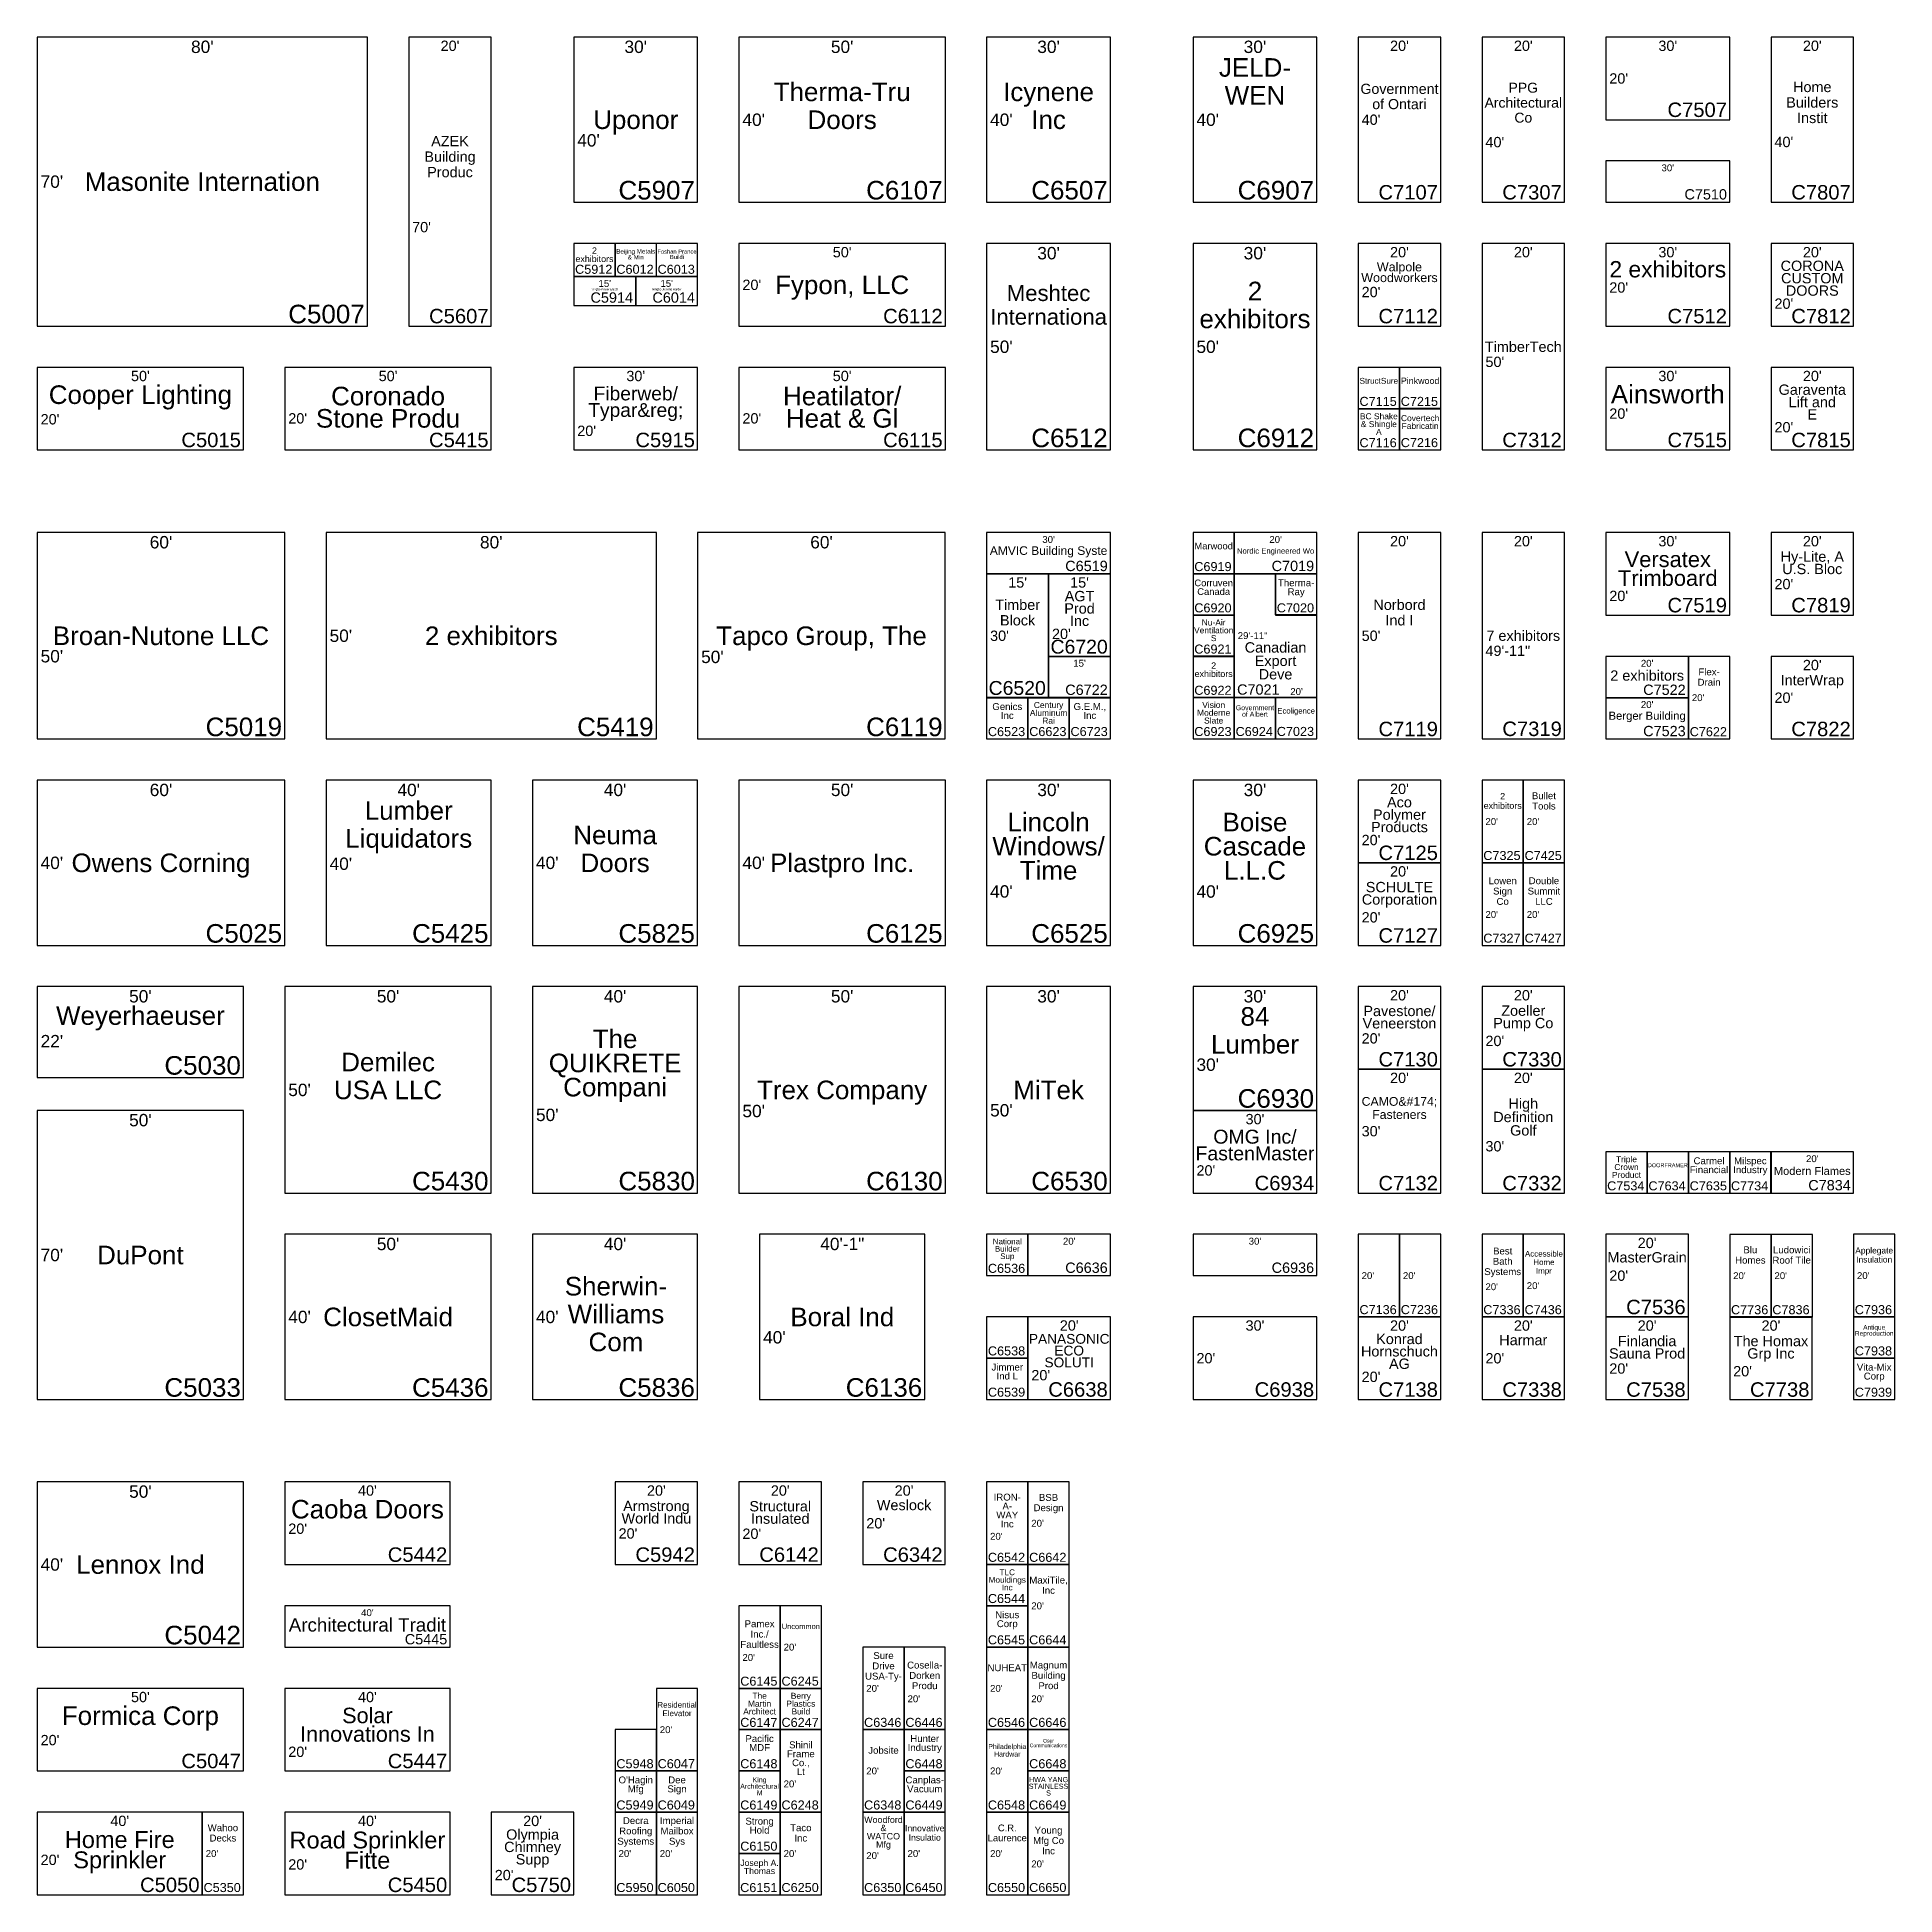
# Model space of a CAD drawing. Header units: inches. Extents: x 16728 to 32248, y 30163 to 45248.
# Drawn here: x 26848 to 32248, y 31744 to 37143 of the extents above; entities that cross this region are included whole.
import ezdxf
from ezdxf.enums import TextEntityAlignment as Align

# ---------------------------------------------------------------- set-up
doc = ezdxf.new("R2010")
doc.units = ezdxf.units.IN
doc.header["$LTSCALE"] = 144
doc.header["$MEASUREMENT"] = 0
doc.layers.get('0').update_dxf_attribs({"linetype": 'CONTINUOUS'})
for name, color, linetype in [('Expo_BoothDim', 6, 'CONTINUOUS'), ('Expo_BoothName', 7, 'CONTINUOUS'), ('Expo_BoothNumber', 4, 'CONTINUOUS'), ('Expo_BoothOutline', 5, 'CONTINUOUS')]:
    doc.layers.add(name, color=color, linetype=linetype)
doc.styles.add('Expo_Lite', font='Swis721 BT Roman.ttf')

msp = doc.modelspace()

# ---------------------------------------------------------------- texts
at = {"layer": 'Expo_BoothDim', "color": 6, "style": 'Expo_Lite'}
for s, height, p in [("80'", 36, (27328.4, 37133.3)), ("20'", 30, (28048.4, 37133.3)), ("30'", 36, (28588.3, 37133.3)), ("50'", 36, (29188.3, 37133.3)), ("30'", 36, (29788.3, 37133.3)), ("30'", 36, (30388.2, 37133.3)), ("20'", 30, (30808.2, 37133.3)), ("20'", 30, (31168.2, 37133.3)), ("30'", 30, (31588.2, 37133.3)), ("20'", 30, (32008.2, 37133.3)), ("30'", 20, (31588.2, 36773.5)), ("50'", 30, (29188.3, 36533.4)), ("30'", 36, (29788.3, 36533.5)), ("30'", 36, (30388.2, 36533.5)), ("20'", 30, (30808.2, 36533.4)), ("20'", 30, (31168.2, 36533.5)), ("30'", 30, (31588.2, 36533.4)), ("20'", 30, (32008.2, 36533.4)), ("15'", 20, (28498.3, 36437.5)), ("15'", 20, (28678.3, 36437.6)), ("50'", 30, (27148.4, 36173.5)), ("50'", 30, (27868.4, 36173.5)), ("30'", 30, (28588.3, 36173.5)), ("50'", 30, (29188.3, 36173.5)), ("30'", 30, (31588.2, 36173.5)), ("20'", 30, (32008.2, 36173.5)), ("60'", 36, (27208.3, 35693.4)), ("80'", 36, (28168.3, 35693.4)), ("60'", 36, (29128.3, 35693.4)), ("30'", 20, (29788.3, 35693.4)), ("20'", 20, (30448.2, 35693.4)), ("20'", 30, (30808.2, 35693.4)), ("20'", 30, (31168.2, 35693.4)), ("30'", 30, (31588.2, 35693.4)), ("20'", 30, (32008.2, 35693.4)), ("15'", 30, (29698.3, 35573.4)), ("15'", 30, (29878.3, 35573.4)), ("15'", 20, (29878.3, 35333.5)), ("20'", 20, (31528.2, 35333.5)), ("20'", 30, (32008.2, 35333.4)), ("20'", 20, (31528.2, 35213.5)), ("60'", 36, (27208.3, 34973.5)), ("40'", 36, (27928.4, 34973.5)), ("40'", 36, (28528.3, 34973.5)), ("50'", 36, (29188.3, 34973.5)), ("30'", 36, (29788.3, 34973.5)), ("30'", 36, (30388.2, 34973.5)), ("20'", 30, (30808.2, 34973.5)), ("20'", 30, (30808.2, 34733.6)), ("50'", 36, (27148.4, 34373.6)), ("50'", 36, (27868.4, 34373.6)), ("40'", 36, (28528.3, 34373.6)), ("50'", 36, (29188.3, 34373.6)), ("30'", 36, (29788.3, 34373.6)), ("30'", 36, (30388.2, 34373.6)), ("20'", 30, (30808.2, 34373.6)), ("20'", 30, (31168.2, 34373.6)), ("20'", 30, (30808.2, 34133.5)), ("20'", 30, (31168.2, 34133.5)), ("50'", 36, (27148.4, 34013.6)), ("30'", 30, (30388.2, 34013.6)), ("20'", 20, (32008.2, 33893.5)), ("50'", 36, (27868.4, 33653.7)), ("40'", 36, (28528.3, 33653.7)), ('40\'-1"', 36, (29188.7, 33653.7)), ("20'", 20, (29848.3, 33653.7)), ("30'", 20, (30388.2, 33653.7)), ("20'", 30, (31528.1, 33653.7)), ("20'", 30, (29848.3, 33413.8)), ("30'", 30, (30388.2, 33413.7)), ("20'", 30, (30808.2, 33413.5)), ("20'", 30, (31168.2, 33413.5)), ("20'", 30, (31528.1, 33413.5)), ("20'", 30, (31888.1, 33413.5)), ("50'", 36, (27148.4, 32934)), ("40'", 30, (27808.3, 32934)), ("20'", 30, (28648.3, 32934)), ("20'", 30, (29008.3, 32934)), ("20'", 30, (29368.3, 32934)), ("40'", 20, (27808.3, 32574)), ("50'", 30, (27148.4, 32333.8)), ("40'", 30, (27808.3, 32333.8)), ("40'", 30, (27088.4, 31973.9)), ("40'", 30, (27808.3, 31973.8)), ("20'", 30, (28288.4, 31973.8))]:
    msp.add_text(s, height=height, dxfattribs=at).set_placement(p, align=Align.TOP_CENTER)
for s, height, p in [("20'", 30, (31418.2, 37023.3)), ("40'", 36, (28898.4, 36903.4)), ("40'", 36, (29618.3, 36903.4)), ("40'", 36, (30218.2, 36903.4)), ("40'", 30, (30698.3, 36903.4)), ("40'", 36, (28418.3, 36843.4)), ("40'", 30, (31058.2, 36838.3)), ("40'", 30, (31898.3, 36838.7)), ("70'", 36, (26858.4, 36723.4)), ("70'", 30, (27938.3, 36591.2)), ("20'", 30, (28898.4, 36423.5)), ("20'", 30, (30698.3, 36402.6)), ("20'", 30, (31418.2, 36415.8)), ("20'", 30, (31898.3, 36368.8)), ("50'", 36, (29618.3, 36243.5)), ("50'", 36, (30218.2, 36243.5)), ("50'", 30, (31058.2, 36199.6)), ("20'", 30, (26858.4, 36032.7)), ("20'", 30, (27578.3, 36035.4)), ("20'", 30, (28898.4, 36035.4)), ("20'", 30, (31418.2, 36049.2)), ("20'", 30, (31898.3, 36009.7)), ("20'", 30, (28418.3, 35999.2)), ("20'", 30, (31418.2, 35519.3)), ("20'", 30, (31898.3, 35553.6)), ("20'", 30, (29798.3, 35409)), ("50'", 36, (27698.4, 35403.5)), ("30'", 30, (29618.3, 35403.5)), ('29\'-11"', 20, (30338.2, 35403.9)), ("50'", 30, (30698.3, 35403.5)), ('49\'-11"', 30, (31058.2, 35359.8)), ("50'", 36, (26858.4, 35344)), ("50'", 36, (28778.3, 35342.1)), ("20'", 20, (31658.2, 35223.5)), ("20'", 30, (31898.3, 35223.5)), ("20'", 20, (31058.2, 34863.5)), ("20'", 20, (31178.3, 34863.5)), ("20'", 30, (30698.3, 34809.8)), ("40'", 36, (26858.4, 34743.5)), ("40'", 36, (27698.4, 34740.8)), ("40'", 36, (28298.3, 34743.5)), ("40'", 36, (28898.4, 34743.5)), ("40'", 36, (29618.3, 34660.3)), ("40'", 36, (30218.2, 34660.1)), ("20'", 30, (30698.3, 34585.1)), ("20'", 20, (31058.2, 34593.4)), ("20'", 20, (31178.3, 34593.4)), ("22'", 36, (26858.4, 34225.2)), ("20'", 30, (30698.3, 34233.2)), ("20'", 30, (31058.2, 34225.9)), ("30'", 36, (30218.2, 34156.8)), ("50'", 36, (27578.3, 34083.5)), ("50'", 36, (28298.3, 34010.9)), ("50'", 36, (28898.4, 34022.1)), ("50'", 36, (29618.3, 34024.3)), ("30'", 30, (30698.3, 33963.5)), ("30'", 30, (31058.2, 33919.7)), ("20'", 30, (30218.2, 33849.5)), ("70'", 36, (26858.4, 33603.6)), ("20'", 20, (30698.3, 33543.7)), ("20'", 20, (30818.3, 33543.7)), ("20'", 30, (31418.2, 33543.6)), ("20'", 20, (31778.2, 33543.5)), ("20'", 20, (31898.3, 33543.5)), ("20'", 20, (32138.1, 33543.6)), ("20'", 20, (31058.2, 33511.4)), ("20'", 20, (31178.3, 33514.5)), ("40'", 36, (27578.3, 33423.6)), ("40'", 36, (28298.3, 33423.6)), ("40'", 36, (28958.4, 33364.4)), ("20'", 30, (30218.2, 33303.7)), ("20'", 30, (31058.2, 33303.5)), ("20'", 30, (29738.3, 33254.3)), ("20'", 30, (30698.3, 33249.6)), ("20'", 30, (31418.2, 33273.7)), ("20'", 30, (31778.2, 33265.8)), ("20'", 30, (29258.4, 32823.9)), ("20'", 20, (29738.1, 32823.9)), ("20'", 30, (27578.3, 32808.1)), ("20'", 30, (28538.4, 32794.3)), ("20'", 30, (28898.4, 32793.5)), ("20'", 20, (29618.3, 32786)), ("40'", 36, (26858.4, 32704)), ("20'", 20, (29738.1, 32583.9)), ("20'", 20, (29018.2, 32463.9)), ("20'", 20, (28898.4, 32433.8)), ("20'", 20, (29258.4, 32344)), ("20'", 20, (29618.3, 32344)), ("20'", 20, (29378.4, 32313.7)), ("20'", 20, (29738.1, 32313.8)), ("20'", 30, (26858.4, 32193.7)), ("20'", 20, (28658.2, 32223.9)), ("20'", 30, (27578.3, 32159.7)), ("20'", 20, (29018.2, 32066.3)), ("20'", 20, (29258.4, 32104)), ("20'", 20, (29618.3, 32104)), ("20'", 30, (26858.4, 31845.7)), ("20'", 20, (27338.4, 31863.9)), ("20'", 20, (28538.4, 31863.9)), ("20'", 20, (28658.2, 31863.9)), ("20'", 20, (29018.2, 31863.9)), ("20'", 20, (29258.4, 31857.9)), ("20'", 20, (29378.4, 31863.9)), ("20'", 20, (29618.3, 31863.9)), ("20'", 30, (27578.3, 31832.3)), ("20'", 30, (28178.4, 31801.4)), ("20'", 20, (29738.1, 31833.8))]:
    msp.add_text(s, height=height, dxfattribs=at).set_placement(p, align=Align.MIDDLE_LEFT)
msp.add_text("20'", height=20, dxfattribs=at).set_placement((30509.1, 35231.3), align=Align.CENTER)
at = {"layer": 'Expo_BoothName', "color": 7, "style": 'Expo_Lite'}
for s, height, p in [('JELD-', 54, (30388.2, 37055.3)), ('Therma-Tru', 54, (29188.3, 36984.4)), ('Icynene', 54, (29788.3, 36984.4)), ('WEN', 54, (30388.2, 36974.3)), ('Government', 29.5, (30808.2, 36993.1)), ('PPG', 29, (31168.2, 36996.4)), ('Home', 30, (32008.2, 36998.6)), ('of Ontari', 29.5, (30808.2, 36948.8)), ('Architectural', 29, (31168.2, 36952.9)), ('Builders', 30, (32008.2, 36953.6)), ('Uponor', 54, (28588.3, 36903.4)), ('Doors', 54, (29188.3, 36903.4)), ('Inc', 54, (29788.3, 36903.4)), ('Co', 29, (31168.2, 36909.4)), ('Instit', 30, (32008.2, 36908.6)), ('AZEK', 30, (28048.4, 36841.1)), ('Building', 30, (28048.4, 36796.1)), ('Masonite Internation', 54, (27328.4, 36723.4)), ('Produc', 30, (28048.4, 36751.1)), ('exhibitors', 18.5, (28468.3, 36498.9)), ('2', 18.5, (28468.3, 36523)), ('Beijing Metals', 13, (28588.3, 36520.7)), ('& Min', 13, (28588.3, 36503.8)), ('Foshan Prance', 12, (28708.1, 36520.1)), ('Buildi', 12, (28708.1, 36504.5)), ('Fypon, LLC', 54, (29188.3, 36423.5)), ('Woodworkers', 26, (30808.2, 36444.4)), ('Walpole', 26, (30808.2, 36475.6)), ('2 exhibitors', 47.5, (31588.2, 36468.8)), ('CORONA', 30, (32008.2, 36478.8)), ('CUSTOM', 30, (32008.2, 36442.8)), ('Ningbo Power Electri', 6, (28498.3, 36410.5)), ('Ningbo Jicheng Hardw', 6, (28678.3, 36410.7)), ('Meshtec', 46, (29788.3, 36399.5)), ('2', 54, (30388.2, 36405.5)), ('DOORS', 30, (32008.2, 36406.8)), ('Internationa', 46, (29788.3, 36330.5)), ('exhibitors', 54, (30388.2, 36324.5)), ('TimberTech', 30, (31168.2, 36243.5)), ('Cooper Lighting', 54, (27148.4, 36104.2)), ('Coronado', 54, (27868.4, 36100.2)), ('Fiberweb/', 40, (28588.3, 36107.6)), ('Heatilator/', 54, (29188.3, 36100.2)), ('StructSure', 17, (30748.3, 36144.5)), ('Pinkwood', 18.5, (30868.3, 36144.5)), ('Ainsworth', 54, (31588.2, 36105.6)), ('Garaventa', 30, (32008.2, 36118.8)), ('Typar&reg;', 40, (28588.3, 36059.6)), ('Lift and', 30, (32008.2, 36082.8)), ('Stone Produ', 54, (27868.4, 36035.4)), ('Heat & Gl', 54, (29188.3, 36035.4)), ('BC Shake', 17.5, (30748.3, 36041.5)), ('& Shingle', 17.5, (30748.3, 36018.7)), ('Covertech', 17.5, (30868.3, 36036)), ('Fabricatin', 17.5, (30868.3, 36013.3)), ('E', 30, (32008.2, 36046.8)), ('A', 17.5, (30748.3, 35996)), ('AMVIC Building Syste', 25, (29788.3, 35651)), ('Marwood', 19.5, (30268.2, 35664.4)), ('Nordic Engineered Wo', 16, (30448.2, 35650)), ('Versatex', 45.5, (31588.2, 35625.8)), ('Hy-Lite, A', 30, (32008.2, 35633.6)), ('Trimboard', 45.5, (31588.2, 35571.2)), ('U.S. Bloc', 30, (32008.2, 35597.6)), ('AGT', 30, (29878.3, 35518.8)), ('Corruven', 19.5, (30268.2, 35557.1)), ('Canada', 19.5, (30268.2, 35531.8)), ('Therma-', 20, (30508, 35557.4)), ('Ray', 20, (30508, 35531.4)), ('Timber', 30, (29698.3, 35493.5)), ('Prod', 30, (29878.3, 35482.8)), ('Norbord', 30, (30808.2, 35493.5)), ('Broan-Nutone LLC', 54, (27208.3, 35403.5)), ('2 exhibitors', 54, (28168.3, 35403.5)), ('Tapco Group, The', 54, (29128.3, 35403.5)), ('Block', 30, (29698.3, 35448.5)), ('Inc', 30, (29878.3, 35446.8)), ('Ventilation', 17.5, (30268.2, 35419.3)), ('Nu-Air', 17.5, (30268.2, 35442.1)), ('Ind I', 30, (30808.2, 35448.5)), ('S', 17.5, (30268.2, 35396.6)), ('Canadian', 30, (30448.1, 35369.6)), ('7 exhibitors', 30, (31168.2, 35403.7)), ('2', 18.5, (30268.2, 35316.8)), ('Export', 30, (30448.1, 35330.6)), ('exhibitors', 18.5, (30268.2, 35292.8)), ('Deve', 30, (30448.1, 35291.6)), ('2 exhibitors', 30, (31528.2, 35287.9)), ('Drain', 20, (31708.2, 35268.5)), ('Flex-', 20, (31708.2, 35298.5)), ('InterWrap', 30, (32008.2, 35274.5)), ('Genics', 20, (29668.3, 35197.7)), ('Century', 17.5, (29788.3, 35202.1)), ('G.E.M.,', 20, (29908.3, 35197.9)), ('Vision', 17.5, (30268.2, 35202.5)), ('Inc', 20, (29668.3, 35171.7)), ('Aluminum', 17.5, (29788.3, 35179.4)), ('Rai', 17.5, (29788.3, 35156.6)), ('Inc', 20, (29908.3, 35171.9)), ('Moderne', 17.5, (30268.2, 35179.7)), ('Slate', 17.5, (30268.2, 35157)), ('Government', 14.5, (30388.2, 35194.4)), ('of Albert', 14.5, (30388.2, 35175.5)), ('Ecoligence', 16, (30508, 35185.2)), ('Berger Building', 23.5, (31528.2, 35171.1)), ('2', 18.5, (31108.3, 34937.4)), ('Bullet', 20, (31228.2, 34938.5)), ('Lumber', 54, (27928.4, 34895.5)), ('Lincoln', 54, (29788.3, 34862)), ('Boise', 54, (30388.2, 34862)), ('Polymer', 30, (30808.2, 34883.6)), ('Aco', 30, (30808.2, 34919.6)), ('exhibitors', 18.5, (31108.3, 34909.6)), ('Tools', 20, (31228.2, 34908.5)), ('Liquidators', 54, (27928.4, 34814.5)), ('Neuma', 54, (28528.3, 34824.5)), ('Products', 30, (30808.2, 34847.6)), ('Windows/', 54, (29788.3, 34791.8)), ('Cascade', 54, (30388.2, 34791.8)), ('Owens Corning', 54, (27208.3, 34743.5)), ('Doors', 54, (28528.3, 34743.5)), ('Plastpro Inc.', 54, (29188.3, 34743.5)), ('Time', 54, (29788.3, 34721.6)), ('L.L.C', 54, (30388.2, 34721.6)), ('SCHULTE', 30, (30808.2, 34673)), ('Lowen', 20, (31108.3, 34691.4)), ('Sign', 20, (31108.3, 34661.4)), ('Summit', 20, (31228.2, 34661.4)), ('Double', 20, (31228.2, 34691.4)), ('Corporation', 30, (30808.2, 34637)), ('Co', 20, (31108.3, 34631.4)), ('LLC', 20, (31228.2, 34631.4)), ('Weyerhaeuser', 54, (27148.4, 34299.6)), ('84', 54, (30388.2, 34297.1)), ('Veneerston', 30, (30808.2, 34277)), ('Pavestone/', 30, (30808.2, 34313)), ('Pump Co', 30, (31168.2, 34277.8)), ('Zoeller', 30, (31168.2, 34313.8)), ('The', 54, (28528.3, 34232)), ('Lumber', 54, (30388.2, 34216.1)), ('Demilec', 54, (27868.4, 34164.5)), ('QUIKRETE', 54, (28528.3, 34161.8)), ('USA LLC', 54, (27868.4, 34083.5)), ('Compani', 54, (28528.3, 34091.6)), ('Trex Company', 54, (29188.3, 34083.5)), ('MiTek', 54, (29788.3, 34083.5)), ('CAMO&#174;', 25.5, (30808.2, 34050.1)), ('Fasteners', 25.5, (30808.2, 34011.9)), ('Definition', 30, (31168.2, 34004.8)), ('High', 30, (31168.2, 34043.8)), ('OMG Inc/', 40.5, (30388.2, 33947.5)), ('Golf', 30, (31168.2, 33965.8)), ('FastenMaster', 40.5, (30388.2, 33898.9)), ('Crown', 17.5, (31468.2, 33859.2)), ('Triple', 17.5, (31468.2, 33882)), ('DOORFRAMER', 11.5, (31588.2, 33864.5)), ('Financial', 20, (31708.1, 33851.5)), ('Carmel', 20, (31708.1, 33877.5)), ('Industry', 20, (31828.2, 33851.5)), ('Milspec', 20, (31828.2, 33877.5)), ('Modern Flames', 23, (32008.2, 33847.9)), ('Product', 17.5, (31468.2, 33836.5)), ('National', 16.5, (29668.3, 33643)), ('DuPont', 54, (27148.4, 33603.6)), ('Builder', 16.5, (29668.3, 33621.6)), ('Sup', 16.5, (29668.3, 33600.1)), ('Bath', 20, (31108.3, 33585.2)), ('Best', 20, (31108.3, 33615.2)), ('Accessible', 16.5, (31228.2, 33607.3)), ('Home', 16.5, (31228.2, 33582.6)), ('MasterGrain', 30, (31528.1, 33596.9)), ('Homes', 20, (31828.2, 33588.6)), ('Blu', 20, (31828.2, 33618.6)), ('Roof Tile', 20, (31948.4, 33588.6)), ('Ludowici', 20, (31948.4, 33618.6)), ('Applegate', 17.5, (32188.2, 33616.8)), ('Insulation', 17.5, (32188.2, 33590.5)), ('Sherwin-', 54, (28530.8, 33512.9)), ('Systems', 20, (31108.3, 33555.2)), ('Impr', 16.5, (31228.2, 33557.8)), ('ClosetMaid', 54, (27868.4, 33423.6)), ('Williams', 54, (28530.8, 33431.9)), ('Boral Ind', 54, (29188.7, 33423.6)), ('Com', 54, (28530.8, 33350.9)), ('PANASONIC', 28.5, (29848.3, 33359.9)), ('Konrad', 30, (30808.2, 33359.6)), ('Harmar', 30, (31168.2, 33356.5)), ('Reproduction', 13.5, (32188.2, 33375.8)), ('Antique', 13.5, (32188.2, 33393.4)), ('ECO', 28.5, (29848.3, 33325.7)), ('Hornschuch', 30, (30808.2, 33323.6)), ('Sauna Prod', 30, (31528.1, 33317.6)), ('Finlandia', 30, (31528.1, 33353.6)), ('The Homax', 30, (31888.1, 33353.6)), ('Grp Inc', 30, (31888.1, 33317.6)), ('Jimmer', 20, (29668.3, 33277.8)), ('SOLUTI', 28.5, (29848.3, 33291.5)), ('AG', 30, (30808.2, 33287.6)), ('Vita-Mix', 20, (32188.2, 33277.6)), ('Ind L', 20, (29668.3, 33251.8)), ('Corp', 20, (32188.2, 33251.6)), ('Caoba Doors', 54, (27808.3, 32864.8)), ('Armstrong', 30, (28648.3, 32874.2)), ('Structural', 30, (29008.3, 32873.4)), ('Weslock', 30, (29368.3, 32876.9)), ('IRON-', 20, (29668.2, 32899.9)), ('BSB', 20, (29788.2, 32899)), ('World Indu', 30, (28648.3, 32838.2)), ('Insulated', 30, (29008.3, 32837.4)), ('WAY', 20, (29668.2, 32847.9)), ('Inc', 20, (29668.2, 32821.9)), ('A-', 20, (29668.2, 32873.9)), ('Design', 20, (29788.2, 32869)), ('Lennox Ind', 54, (27148.4, 32704)), ('TLC', 17, (29668.2, 32681.5)), ('MaxiTile,', 20, (29788.2, 32658.8)), ('Mouldings', 17, (29668.2, 32659.4)), ('Inc', 17, (29668.2, 32637.3)), ('Inc', 20, (29788.2, 32628.8)), ('Nisus', 20, (29668.2, 32558)), ('Architectural Tradit', 39, (27808.3, 32528.5)), ('Pamex', 20, (28948.3, 32531.8)), ('Inc./', 20, (28948.3, 32501.8)), ('Uncommon', 15.5, (29068.2, 32524)), ('Corp', 20, (29668.2, 32532)), ('Faultless', 20, (28948.3, 32471.8)), ('Drive', 20, (29308.4, 32409.4)), ('Sure', 20, (29308.4, 32439.4)), ('Cosella-', 20, (29428.3, 32411.7)), ('NUHEAT', 20, (29668.2, 32403.9)), ('Magnum', 20, (29788.2, 32411.8)), ('USA-Ty-', 20, (29308.4, 32379.4)), ('Dorken', 20, (29428.3, 32381.7)), ('Produ', 20, (29428.3, 32351.7)), ('Building', 20, (29788.2, 32381.8)), ('Prod', 20, (29788.2, 32351.8)), ('Formica Corp', 54, (27148.4, 32264.6)), ('Residential', 16.5, (28708.3, 32296.2)), ('Martin', 17.5, (28948.3, 32299.6)), ('The', 17.5, (28948.3, 32322.4)), ('Plastics', 17.5, (29068.2, 32299.6)), ('Berry', 17.5, (29068.2, 32322.4)), ('Solar', 45, (27808.3, 32265.3)), ('Elevator', 16.5, (28708.3, 32271.5)), ('Architect', 17.5, (28948.3, 32276.9)), ('Build', 17.5, (29068.2, 32276.9)), ('Innovations In', 45, (27808.3, 32211.3)), ('Pacific', 20, (28948.3, 32198)), ('Shinil', 20, (29068.2, 32179.9)), ('Hunter', 20, (29428.3, 32198)), ('Communications', 10.5, (29788.2, 32178.2)), ('Oser', 10.5, (29788.2, 32191.8)), ('MDF', 20, (28948.3, 32172)), ('Frame', 20, (29068.2, 32153.9)), ('Co.,', 20, (29068.2, 32127.9)), ('Jobsite', 20, (29308.4, 32164)), ('Industry', 20, (29428.3, 32172)), ('Philadelphia', 14.5, (29668.2, 32174.9)), ('Hardwar', 14.5, (29668.2, 32153.1)), ("O'Hagin", 20, (28588.3, 32077.9)), ('Dee', 20, (28708.3, 32077.9)), ('King', 14.5, (28948.3, 32078.2)), ('Lt', 20, (29068.2, 32101.9)), ('Canplas-', 20, (29428.3, 32077.9)), ('HWA YANG', 15, (29788.2, 32078.9)), ('Mfg', 20, (28588.3, 32051.9)), ('Sign', 20, (28708.3, 32051.9)), ('Architectural', 14.5, (28948.3, 32059.4)), ('M', 14.5, (28948.3, 32040.5)), ('Vacuum', 20, (29428.3, 32051.9)), ('STAINLESS', 15, (29788.2, 32059.4)), ('S', 15, (29788.2, 32039.9)), ('Decra', 20, (28588.3, 31959.6)), ('Imperial', 20, (28708.3, 31959.6)), ('Strong', 20, (28948.3, 31958)), ('Woodford', 18.5, (29308.4, 31962.3)), ('Home Fire', 49, (27088.4, 31904.5)), ('Wahoo', 20, (27388.3, 31938.9)), ('Decks', 20, (27388.3, 31908.9)), ('Road Sprinkler', 49, (27808.3, 31903.2)), ('Olympia', 30, (28288.4, 31919.2)), ('Roofing', 20, (28588.3, 31929.6)), ('Mailbox', 20, (28708.3, 31929.6)), ('Hold', 20, (28948.3, 31932)), ('Taco', 20, (29068.2, 31938.9)), ('Inc', 20, (29068.2, 31908.9)), ('WATCO', 18.5, (29308.4, 31914.2)), ('&', 18.5, (29308.4, 31938.3)), ('Innovative', 18, (29428.3, 31937.4)), ('Insulatio', 18, (29428.3, 31910.4)), ('Laurence', 19.5, (29668.2, 31909.3)), ('C.R.', 19.5, (29668.2, 31938.5)), ('Young', 20, (29788.2, 31931.8)), ('Sprinkler', 49, (27088.4, 31845.7)), ('Fitte', 49, (27808.3, 31844.4)), ('Chimney', 30, (28288.4, 31883.2)), ('Supp', 30, (28288.4, 31847.2)), ('Systems', 20, (28588.3, 31899.6)), ('Sys', 20, (28708.3, 31899.6)), ('Mfg', 18.5, (29308.4, 31890.2)), ('Mfg Co', 20, (29788.2, 31901.8)), ('Inc', 20, (29788.2, 31871.8)), ('Joseph A.', 18, (28948.1, 31836.7)), ('Thomas', 18, (28948.1, 31813.3))]:
    msp.add_text(s, height=height, dxfattribs=at).set_placement(p, align=Align.MIDDLE_CENTER)
at = {"layer": 'Expo_BoothNumber', "color": 4, "style": 'Expo_Lite'}
for s, height, p in [('C7507', 42, (31760.2, 36911.3)), ('C5907', 54, (28760.3, 36671.5)), ('C6107', 54, (29480.3, 36671.5)), ('C6507', 54, (29960.3, 36671.5)), ('C6907', 54, (30560.2, 36671.5)), ('C7107', 42, (30920.1, 36671.5)), ('C7307', 42, (31280.1, 36671.5)), ('C7510', 30, (31760.2, 36671.5)), ('C7807', 42, (32120.1, 36671.5)), ('C5912', 26.31, (28520.3, 36455.5)), ('C6012', 26.31, (28640.3, 36455.5)), ('C6013', 26.31, (28760.1, 36455.5)), ('C5914', 30, (28580.3, 36371.5)), ('C6014', 30, (28760.3, 36371.6)), ('C5007', 54, (27800.5, 36311.6)), ('C5607', 42, (28160.5, 36311.6)), ('C6112', 42, (29480.3, 36311.6)), ('C7112', 42, (30920.1, 36311.6)), ('C7512', 42, (31760.2, 36311.6)), ('C7812', 42, (32120.1, 36311.6)), ('C7115', 26.31, (30800.3, 36071.5)), ('C7215', 26.31, (30920.3, 36071.5)), ('C5015', 42, (27440.5, 35951.6)), ('C5415', 42, (28160.4, 35951.6)), ('C5915', 42, (28760.3, 35951.6)), ('C6115', 42, (29480.3, 35951.6)), ('C6512', 54, (29960.3, 35951.6)), ('C6912', 54, (30560.2, 35951.6)), ('C7116', 26.31, (30800.3, 35951.5)), ('C7216', 26.31, (30920.3, 35951.7)), ('C7312', 42, (31280.1, 35951.6)), ('C7515', 42, (31760.2, 35951.6)), ('C7815', 42, (32120.1, 35951.6)), ('C6519', 30, (29960.3, 35591.4)), ('C6919', 26.31, (30320.2, 35591.4)), ('C7019', 30, (30560.2, 35591.4)), ('C6920', 26.31, (30320.2, 35471.4)), ('C7020', 26.31, (30560, 35471.4)), ('C7519', 42, (31760.2, 35471.5)), ('C7819', 42, (32120.1, 35471.5)), ('C6720', 40.41, (29960.3, 35351.5)), ('C6921', 26.31, (30320.2, 35351.6)), ('C6520', 40.41, (29780.3, 35231.5)), ('C6722', 30, (29960.3, 35231.5)), ('C7522', 30, (31640.2, 35231.5)), ('C6922', 26.31, (30320.2, 35231.8)), ('C5019', 54, (27560.3, 35111.6)), ('C5419', 54, (28640.2, 35111.6)), ('C6119', 54, (29480.2, 35111.6)), ('C7119', 42, (30920.1, 35111.6)), ('C7319', 42, (31280.2, 35112)), ('C7822', 42, (32120.1, 35111.6)), ('C6523', 26.31, (29720.3, 35111.7)), ('C6623', 26.31, (29840.3, 35111.9)), ('C6723', 26.31, (29960.3, 35111.9)), ('C6923', 26.31, (30320.2, 35112)), ('C6924', 26.31, (30440.2, 35112)), ('C7023', 26.31, (30560, 35112.2)), ('C7523', 30, (31640.2, 35111.5)), ('C7622', 26.31, (31760.2, 35111.5)), ('C7125', 42, (30920.1, 34751.6)), ('C7325', 26.33, (31160.3, 34751.6)), ('C7425', 26.27, (31280.1, 34751.6)), ('C5025', 54, (27560.3, 34511.4)), ('C5425', 54, (28160.4, 34511.4)), ('C5825', 54, (28760.3, 34511.4)), ('C6125', 54, (29480.3, 34511.4)), ('C6525', 54, (29960.3, 34511.4)), ('C6925', 54, (30560.2, 34511.4)), ('C7127', 42, (30920.1, 34511.4)), ('C7327', 26.33, (31160.3, 34511.4)), ('C7427', 26.27, (31280.1, 34511.4)), ('C5030', 54, (27440.5, 34127.7)), ('C7130', 42, (30920.1, 34151.5)), ('C7330', 42, (31280.1, 34151.5)), ('C6930', 54, (30560.2, 34031.6)), ('C5430', 54, (28160.4, 33791.5)), ('C5830', 54, (28760.3, 33791.5)), ('C6130', 54, (29480.3, 33791.5)), ('C6530', 54, (29960.3, 33791.5)), ('C6934', 42, (30560.2, 33791.7)), ('C7132', 42, (30920.1, 33791.5)), ('C7332', 42, (31280.1, 33791.5)), ('C7534', 26.33, (31520.3, 33791.5)), ('C7634', 26.27, (31640.1, 33791.5)), ('C7635', 26.33, (31760.2, 33791.5)), ('C7734', 26.33, (31880.2, 33791.5)), ('C7834', 30, (32120.1, 33791.5)), ('C6536', 26.31, (29720.3, 33551.7)), ('C6636', 30, (29960.3, 33551.7)), ('C6936', 30, (30560.2, 33551.7)), ('C7136', 26.31, (30800.3, 33431.7)), ('C7236', 26.31, (30920.3, 33431.7)), ('C7336', 26.33, (31160.3, 33431.5)), ('C7436', 26.27, (31280.1, 33431.5)), ('C7536', 42, (31640.1, 33431.5)), ('C7736', 26.34, (31880.3, 33431.4)), ('C7836', 26.34, (32000.4, 33431.4)), ('C7936', 26.33, (32240.2, 33431.5)), ('C6538', 26.31, (29720.3, 33311.7)), ('C7938', 26.33, (32240.2, 33311.7)), ('C5033', 54, (27440.5, 33191.6)), ('C5436', 54, (28160.4, 33191.6)), ('C5836', 54, (28760.3, 33191.6)), ('C6136', 54, (29421, 33191.6)), ('C6539', 26.31, (29720.3, 33191.8)), ('C6638', 42, (29960.3, 33191.8)), ('C6938', 42, (30560.2, 33191.7)), ('C7138', 42, (30920.1, 33191.6)), ('C7338', 42, (31280.1, 33191.6)), ('C7538', 42, (31640.1, 33191.6)), ('C7738', 42, (32000, 33191.6)), ('C7939', 26.33, (32240.2, 33191.6)), ('C5442', 42, (28040.4, 32711.8)), ('C5942', 42, (28760.3, 32711.8)), ('C6142', 42, (29120.3, 32711.8)), ('C6342', 42, (29480.2, 32711.8)), ('C6542', 26.27, (29720.1, 32711.8)), ('C6642', 26.33, (29840.2, 32711.8)), ('C6544', 26.27, (29720.1, 32592)), ('C5042', 54, (27440.5, 32471.9)), ('C5445', 30, (28040.4, 32471.9)), ('C6545', 26.27, (29720.1, 32471.9)), ('C6644', 26.33, (29840.2, 32471.9)), ('C6145', 26.27, (29000.2, 32351.8)), ('C6245', 26.33, (29120.3, 32351.8)), ('C6147', 26.27, (29000.2, 32232)), ('C6247', 26.33, (29120.3, 32232)), ('C6346', 26.33, (29360.4, 32232)), ('C6446', 26.27, (29480.2, 32232)), ('C6546', 26.27, (29720.1, 32232)), ('C6646', 26.33, (29840.2, 32232)), ('C5047', 42, (27440.5, 32111.9)), ('C5447', 42, (28040.4, 32111.9)), ('C5948', 26.27, (28640.2, 32111.9)), ('C6047', 26.33, (28760.3, 32111.9)), ('C6148', 26.27, (29000.2, 32111.9)), ('C6448', 26.27, (29480.2, 32111.9)), ('C6648', 26.33, (29840.2, 32111.9)), ('C5949', 26.27, (28640.2, 31991.9)), ('C6049', 26.33, (28760.3, 31991.9)), ('C6149', 26.27, (29000.2, 31991.9)), ('C6248', 26.33, (29120.3, 31991.9)), ('C6348', 26.33, (29360.4, 31991.9)), ('C6449', 26.27, (29480.2, 31991.9)), ('C6548', 26.27, (29720.1, 31991.9)), ('C6649', 26.33, (29840.2, 31991.9)), ('C6150', 26.27, (29000.2, 31872.1)), ('C5050', 42, (27320.4, 31751.9)), ('C5350', 26.27, (27440.2, 31752)), ('C5450', 42, (28040.4, 31752)), ('C5750', 42, (28400.3, 31752)), ('C5950', 26.27, (28640.2, 31752)), ('C6050', 26.33, (28760.3, 31752)), ('C6151', 26.34, (29000.2, 31751.9)), ('C6250', 26.33, (29120.3, 31752)), ('C6350', 26.33, (29360.4, 31752)), ('C6450', 26.27, (29480.2, 31752)), ('C6550', 26.27, (29720.1, 31752)), ('C6650', 26.33, (29840.2, 31752))]:
    msp.add_text(s, height=height, dxfattribs=at).set_placement(p, align=Align.RIGHT)
msp.add_text('C7021', height=30, dxfattribs=at).set_placement((30336.2, 35232.2))

# ---------------------------------------------------------------- blocks, each defined once
blk = doc.blocks.new('Expo8x10')
at = {"color": 0}
blk.add_lwpolyline([(0, 0), (96, 0), (96, 120), (0, 120)], close=True, dxfattribs=at)
blk = doc.blocks.new('Expo10x10')
at = {"color": 0}
blk.add_lwpolyline([(0, 0), (120, 0), (120, 120), (0, 120)], close=True, dxfattribs=at)
blk = doc.blocks.new('Expo7x15')
at = {"color": 0}
blk.add_lwpolyline([(0, 0), (84, 0), (84, 180), (0, 180)], close=True, dxfattribs=at)
blk = doc.blocks.new('Expo10x15')
at = {"color": 0}
blk.add_lwpolyline([(0, 0), (120, 0), (120, 180), (0, 180)], close=True, dxfattribs=at)
blk = doc.blocks.new('Expo10x20')
at = {"color": 0}
blk.add_lwpolyline([(0, 0), (120, 0), (120, 240), (0, 240)], close=True, dxfattribs=at)
blk = doc.blocks.new('Expo10x30')
at = {"color": 0}
blk.add_lwpolyline([(0, 0), (120, 0), (120, 360), (0, 360)], close=True, dxfattribs=at)
blk = doc.blocks.new('Expo20x40')
at = {"color": 0}
blk.add_lwpolyline([(0, 0), (240, 0), (240, 480), (0, 480)], close=True, dxfattribs=at)
blk = doc.blocks.new('Expo20x20')
at = {"color": 0}
blk.add_lwpolyline([(0, 0), (240, 0), (240, 240), (0, 240)], close=True, dxfattribs=at)
blk = doc.blocks.new('Expo20x30')
at = {"color": 0}
blk.add_lwpolyline([(0, 0), (240, 0), (240, 360), (0, 360)], close=True, dxfattribs=at)
blk = doc.blocks.new('Expo30x30')
at = {"color": 0}
blk.add_lwpolyline([(0, 0), (360, 0), (360, 360), (0, 360)], close=True, dxfattribs=at)

# ---------------------------------------------------------------- linework, layer by layer
at = {"layer": 'Expo_BoothOutline', "color": 2}
for points in [[(26848.4, 36303.6), (27808.5, 36303.6), (27808.5, 37143.3), (26848.4, 37143.3)], [(27928.3, 36303.6), (28168.5, 36303.6), (28168.5, 37143.3), (27928.3, 37143.3)], [(28408.3, 36663.5), (28768.3, 36663.5), (28768.3, 37143.3), (28408.3, 37143.3)], [(28888.4, 36663.5), (29488.3, 36663.5), (29488.3, 37143.3), (28888.4, 37143.3)], [(29608.3, 36663.5), (29968.3, 36663.5), (29968.3, 37143.3), (29608.3, 37143.3)], [(30208.2, 36663.5), (30568.2, 36663.5), (30568.2, 37143.3), (30208.2, 37143.3)], [(30688.3, 36663.5), (30928.1, 36663.5), (30928.1, 37143.3), (30688.3, 37143.3)], [(31048.2, 36663.5), (31288.1, 36663.5), (31288.1, 37143.3), (31048.2, 37143.3)], [(31888.3, 36663.5), (32128.1, 36663.5), (32128.1, 37143.3), (31888.3, 37143.3)], [(28888.4, 36303.6), (29488.3, 36303.6), (29488.3, 36543.4), (28888.4, 36543.4)], [(29608.3, 35943.6), (29968.3, 35943.6), (29968.3, 36543.5), (29608.3, 36543.5)], [(30208.2, 35943.6), (30568.2, 35943.6), (30568.2, 36543.5), (30208.2, 36543.5)], [(30688.3, 36303.6), (30928.1, 36303.6), (30928.1, 36543.4), (30688.3, 36543.4)], [(31048.2, 35943.6), (31288.1, 35943.6), (31288.1, 36543.5), (31048.2, 36543.5)], [(31408.2, 36303.6), (31768.2, 36303.6), (31768.2, 36543.4), (31408.2, 36543.4)], [(31888.3, 36303.6), (32128.1, 36303.6), (32128.1, 36543.4), (31888.3, 36543.4)], [(26848.4, 35943.6), (27448.5, 35943.6), (27448.5, 36183.5), (26848.4, 36183.5)], [(27568.3, 35943.6), (28168.4, 35943.6), (28168.4, 36183.5), (27568.3, 36183.5)], [(28408.3, 35943.6), (28768.3, 35943.6), (28768.3, 36183.5), (28408.3, 36183.5)], [(28888.4, 35943.6), (29488.3, 35943.6), (29488.3, 36183.5), (28888.4, 36183.5)], [(31408.2, 35943.6), (31768.2, 35943.6), (31768.2, 36183.5), (31408.2, 36183.5)], [(31888.3, 35943.6), (32128.1, 35943.6), (32128.1, 36183.5), (31888.3, 36183.5)], [(26848.4, 35103.6), (27568.3, 35103.6), (27568.3, 35703.4), (26848.4, 35703.4)], [(27688.4, 35103.6), (28648.2, 35103.6), (28648.2, 35703.4), (27688.4, 35703.4)], [(28768.3, 35103.6), (29488.2, 35103.6), (29488.2, 35703.4), (28768.3, 35703.4)], [(30688.3, 35103.6), (30928.1, 35103.6), (30928.1, 35703.4), (30688.3, 35703.4)], [(31048.2, 35104), (31288.2, 35104), (31288.2, 35703.4), (31048.2, 35703.4)], [(31408.2, 35463.5), (31768.2, 35463.5), (31768.2, 35703.4), (31408.2, 35703.4)], [(31888.3, 35463.5), (32128.1, 35463.5), (32128.1, 35703.4), (31888.3, 35703.4)], [(29608.3, 35223.5), (29788.3, 35223.5), (29788.3, 35583.4), (29608.3, 35583.4)], [(29788.3, 35343.5), (29968.3, 35343.5), (29968.3, 35583.4), (29788.3, 35583.4)], [(30328.2, 35583.6), (30328.2, 35224.2), (30567.9, 35224.2), (30567.9, 35464.1), (30448.2, 35464.1), (30448.2, 35583.6), (30328.2, 35583.6)], [(31888.3, 35103.6), (32128.1, 35103.6), (32128.1, 35343.4), (31888.3, 35343.4)], [(26848.4, 34503.4), (27568.3, 34503.4), (27568.3, 34983.5), (26848.4, 34983.5)], [(27688.4, 34503.4), (28168.4, 34503.4), (28168.4, 34983.5), (27688.4, 34983.5)], [(28288.3, 34503.4), (28768.3, 34503.4), (28768.3, 34983.5), (28288.3, 34983.5)], [(28888.4, 34503.4), (29488.3, 34503.4), (29488.3, 34983.5), (28888.4, 34983.5)], [(29608.3, 34503.4), (29968.3, 34503.4), (29968.3, 34983.5), (29608.3, 34983.5)], [(30208.2, 34503.4), (30568.2, 34503.4), (30568.2, 34983.5), (30208.2, 34983.5)], [(30688.3, 34743.6), (30928.1, 34743.6), (30928.1, 34983.5), (30688.3, 34983.5)], [(31048.2, 34743.6), (31168.3, 34743.6), (31168.3, 34983.5), (31048.2, 34983.5)], [(31168.3, 34743.6), (31288.1, 34743.6), (31288.1, 34983.5), (31168.3, 34983.5)], [(30688.3, 34503.4), (30928.1, 34503.4), (30928.1, 34743.6), (30688.3, 34743.6)], [(31048.2, 34503.4), (31168.3, 34503.4), (31168.3, 34743.6), (31048.2, 34743.6)], [(31168.3, 34503.4), (31288.1, 34503.4), (31288.1, 34743.6), (31168.3, 34743.6)], [(26848.4, 34119.7), (27448.5, 34119.7), (27448.5, 34383.6), (26848.4, 34383.6)], [(27568.3, 33783.5), (28168.4, 33783.5), (28168.4, 34383.6), (27568.3, 34383.6)], [(28288.3, 33783.5), (28768.3, 33783.5), (28768.3, 34383.6), (28288.3, 34383.6)], [(28888.4, 33783.5), (29488.3, 33783.5), (29488.3, 34383.6), (28888.4, 34383.6)], [(29608.3, 33783.5), (29968.3, 33783.5), (29968.3, 34383.6), (29608.3, 34383.6)], [(30688.3, 34143.5), (30928.1, 34143.5), (30928.1, 34383.6), (30688.3, 34383.6)], [(31048.2, 34143.5), (31288.1, 34143.5), (31288.1, 34383.6), (31048.2, 34383.6)], [(30688.3, 33783.5), (30928.1, 33783.5), (30928.1, 34143.5), (30688.3, 34143.5)], [(31048.2, 33783.5), (31288.1, 33783.5), (31288.1, 34143.5), (31048.2, 34143.5)], [(26848.4, 33183.6), (27448.5, 33183.6), (27448.5, 34023.6), (26848.4, 34023.6)], [(30208.2, 33783.7), (30568.2, 33783.7), (30568.2, 34023.6), (30208.2, 34023.6)], [(31888.3, 33783.5), (32128.1, 33783.5), (32128.1, 33903.5), (31888.3, 33903.5)], [(27568.3, 33183.6), (28168.4, 33183.6), (28168.4, 33663.7), (27568.3, 33663.7)], [(28288.3, 33183.6), (28768.3, 33183.6), (28768.3, 33663.7), (28288.3, 33663.7)], [(28948.4, 33183.6), (29429, 33183.6), (29429, 33663.7), (28948.4, 33663.7)], [(31048.2, 33423.5), (31168.3, 33423.5), (31168.3, 33663.7), (31048.2, 33663.7)], [(31168.3, 33423.5), (31288.1, 33423.5), (31288.1, 33663.7), (31168.3, 33663.7)], [(31408.2, 33423.5), (31648.1, 33423.5), (31648.1, 33663.7), (31408.2, 33663.7)], [(31768.2, 33423.4), (31888.3, 33423.4), (31888.3, 33663.6), (31768.2, 33663.6)], [(31888.3, 33423.4), (32008.4, 33423.4), (32008.4, 33663.6), (31888.3, 33663.6)], [(32128.1, 33423.5), (32248.2, 33423.5), (32248.2, 33663.7), (32128.1, 33663.7)], [(30688.3, 33183.6), (30928.1, 33183.6), (30928.1, 33423.5), (30688.3, 33423.5)], [(31048.2, 33183.6), (31288.1, 33183.6), (31288.1, 33423.5), (31048.2, 33423.5)], [(31408.2, 33183.6), (31648.1, 33183.6), (31648.1, 33423.5), (31408.2, 33423.5)], [(31768.2, 33183.6), (32008, 33183.6), (32008, 33423.5), (31768.2, 33423.5)], [(26848.4, 32463.9), (27448.5, 32463.9), (27448.5, 32944), (26848.4, 32944)], [(27568.3, 32703.8), (28048.4, 32703.8), (28048.4, 32944), (27568.3, 32944)], [(28528.4, 32703.8), (28768.3, 32703.8), (28768.3, 32944), (28528.4, 32944)], [(28888.4, 32703.8), (29128.3, 32703.8), (29128.3, 32944), (28888.4, 32944)], [(29248.4, 32703.8), (29488.2, 32703.8), (29488.2, 32944), (29248.4, 32944)], [(29608.3, 32703.8), (29728.1, 32703.8), (29728.1, 32944), (29608.3, 32944)], [(29728.1, 32703.8), (29848.2, 32703.8), (29848.2, 32944), (29728.1, 32944)], [(29728.1, 32463.9), (29848.2, 32463.9), (29848.2, 32703.8), (29728.1, 32703.8)], [(27568.3, 32463.9), (28048.4, 32463.9), (28048.4, 32584), (27568.3, 32584)], [(28888.4, 32343.8), (29008.2, 32343.8), (29008.2, 32584), (28888.4, 32584)], [(29008.2, 32343.8), (29128.3, 32343.8), (29128.3, 32584), (29008.2, 32584)], [(29248.4, 32224), (29368.4, 32224), (29368.4, 32463.9), (29248.4, 32463.9)], [(29368.4, 32224), (29488.2, 32224), (29488.2, 32463.9), (29368.4, 32463.9)], [(29608.3, 32224), (29728.1, 32224), (29728.1, 32463.9), (29608.3, 32463.9)], [(29728.1, 32224), (29848.2, 32224), (29848.2, 32463.9), (29728.1, 32463.9)], [(26848.4, 32103.9), (27448.5, 32103.9), (27448.5, 32343.8), (26848.4, 32343.8)], [(27568.3, 32103.9), (28048.4, 32103.9), (28048.4, 32343.8), (27568.3, 32343.8)], [(28648.2, 32103.9), (28768.3, 32103.9), (28768.3, 32343.8), (28648.2, 32343.8)], [(29008.2, 31983.9), (29128.3, 31983.9), (29128.3, 32224.1), (29008.2, 32224.1)], [(29248.4, 31983.9), (29368.4, 31983.9), (29368.4, 32224.1), (29248.4, 32224.1)], [(29608.3, 31983.9), (29728.1, 31983.9), (29728.1, 32224.1), (29608.3, 32224.1)], [(27328.4, 31744), (27448.2, 31744), (27448.2, 31983.8), (27328.4, 31983.8)], [(27568.3, 31744), (28048.4, 31744), (28048.4, 31983.8), (27568.3, 31983.8)], [(28168.4, 31744), (28408.3, 31744), (28408.3, 31983.8), (28168.4, 31983.8)], [(28528.4, 31744), (28648.2, 31744), (28648.2, 31983.8), (28528.4, 31983.8)], [(28648.2, 31744), (28768.3, 31744), (28768.3, 31983.8), (28648.2, 31983.8)], [(29008.2, 31744), (29128.3, 31744), (29128.3, 31983.8), (29008.2, 31983.8)], [(29248.4, 31744), (29368.4, 31744), (29368.4, 31983.8), (29248.4, 31983.8)], [(29368.4, 31744), (29488.2, 31744), (29488.2, 31983.8), (29368.4, 31983.8)], [(29608.3, 31744), (29728.1, 31744), (29728.1, 31983.8), (29608.3, 31983.8)], [(29728.1, 31744), (29848.2, 31744), (29848.2, 31983.8), (29728.1, 31983.8)]]:
    msp.add_lwpolyline(points, close=True, dxfattribs=at)
at = {"layer": 'Expo_BoothOutline', "color": 5}
for points in [[(31408.2, 33783.5), (31528.3, 33783.5), (31528.3, 33903.5), (31408.2, 33903.5)], [(31528.3, 33783.5), (31648.1, 33783.5), (31648.1, 33903.5), (31528.3, 33903.5)], [(31648.1, 33783.5), (31768.2, 33783.5), (31768.2, 33903.5), (31648.1, 33903.5)], [(31768.2, 33783.5), (31888.2, 33783.5), (31888.2, 33903.5), (31768.2, 33903.5)], [(32128.1, 33303.7), (32248.2, 33303.7), (32248.2, 33423.5), (32128.1, 33423.5)], [(32128.1, 33183.6), (32248.2, 33183.6), (32248.2, 33303.7), (32128.1, 33303.7)], [(29608.3, 32584), (29728.1, 32584), (29728.1, 32703.8), (29608.3, 32703.8)], [(29608.3, 32463.9), (29728.1, 32463.9), (29728.1, 32584), (29608.3, 32584)], [(28888.4, 32224), (29008.2, 32224), (29008.2, 32343.8), (28888.4, 32343.8)], [(29008.2, 32224), (29128.3, 32224), (29128.3, 32343.8), (29008.2, 32343.8)], [(28528.4, 32103.9), (28648.2, 32103.9), (28648.2, 32224), (28528.4, 32224)], [(28888.4, 32103.9), (29008.2, 32103.9), (29008.2, 32224), (28888.4, 32224)], [(29368.4, 32103.9), (29488.2, 32103.9), (29488.2, 32224), (29368.4, 32224)], [(29728.1, 32103.9), (29848.2, 32103.9), (29848.2, 32224), (29728.1, 32224)], [(28528.4, 31983.9), (28648.2, 31983.9), (28648.2, 32103.9), (28528.4, 32103.9)], [(28648.2, 31983.9), (28768.3, 31983.9), (28768.3, 32103.9), (28648.2, 32103.9)], [(28888.4, 31983.9), (29008.2, 31983.9), (29008.2, 32103.9), (28888.4, 32103.9)], [(29368.4, 31983.9), (29488.2, 31983.9), (29488.2, 32103.9), (29368.4, 32103.9)], [(29728.1, 31983.9), (29848.2, 31983.9), (29848.2, 32103.9), (29728.1, 32103.9)], [(28888.4, 31864.1), (29008.2, 31864.1), (29008.2, 31983.9), (28888.4, 31983.9)], [(28888.1, 31743.9), (29008.2, 31743.9), (29008.2, 31864), (28888.1, 31864)]]:
    msp.add_lwpolyline(points, close=True, dxfattribs=at)

# ---------------------------------------------------------------- block references
at = {"layer": 'Expo_BoothOutline', "color": 2, "rotation": 269.9999999993303}
for name, p in [('Expo20x30', (31408.2, 37143.3)), ('Expo10x30', (31408.2, 36783.5)), ('Expo7x15', (28408.3, 36447.5)), ('Expo7x15', (28588.3, 36447.6)), ('Expo10x30', (29608.3, 35703.4)), ('Expo10x20', (30328.2, 35703.4)), ('Expo10x15', (29788.3, 35343.5)), ('Expo10x20', (31408.2, 35343.5)), ('Expo10x20', (31408.2, 35223.5)), ('Expo30x30', (30208.2, 34383.6)), ('Expo10x20', (29728.3, 33663.7)), ('Expo10x30', (30208.2, 33663.7)), ('Expo20x20', (29728.3, 33423.8)), ('Expo20x30', (30208.2, 33423.7)), ('Expo20x40', (26848.4, 31983.9))]:
    msp.add_blockref(name, p, dxfattribs=at)
at = {"layer": 'Expo_BoothOutline', "color": 5, "rotation": 269.9999999993303}
for name, p in [('Expo8x10', (28408.3, 36543.5)), ('Expo8x10', (28528.3, 36543.5)), ('Expo8x10', (28648.1, 36543.5)), ('Expo10x10', (30688.3, 36183.5)), ('Expo10x10', (30808.3, 36183.5)), ('Expo10x10', (30688.3, 36063.5)), ('Expo10x10', (30808.3, 36063.7)), ('Expo10x10', (30208.2, 35703.4)), ('Expo10x10', (30208.2, 35583.4)), ('Expo10x10', (30448, 35583.4)), ('Expo10x10', (30208.2, 35463.6)), ('Expo10x10', (30208.2, 35343.8)), ('Expo10x10', (29608.3, 35223.7)), ('Expo10x10', (29728.3, 35223.9)), ('Expo10x10', (29848.3, 35223.9)), ('Expo10x10', (30208.2, 35224)), ('Expo10x10', (30328.2, 35224)), ('Expo10x10', (30448, 35224.2)), ('Expo10x10', (29608.3, 33663.7)), ('Expo10x10', (29608.3, 33423.7)), ('Expo10x10', (29608.3, 33303.8))]:
    msp.add_blockref(name, p, dxfattribs=at)
at = {"layer": 'Expo_BoothOutline', "color": 2}
for p in [(31648.2, 35103.5), (30688.3, 33423.7), (30808.3, 33423.7)]:
    msp.add_blockref('Expo10x20', p, dxfattribs=at)

msp.set_redraw_order([(e.dxf.handle, doc.entitydb.next_handle()) for e in msp.query("TEXT MTEXT ATTDEF DIMENSION ARC_DIMENSION")])  # texts and dimensions are drawn at this point

doc.saveas('drawing.dxf')
